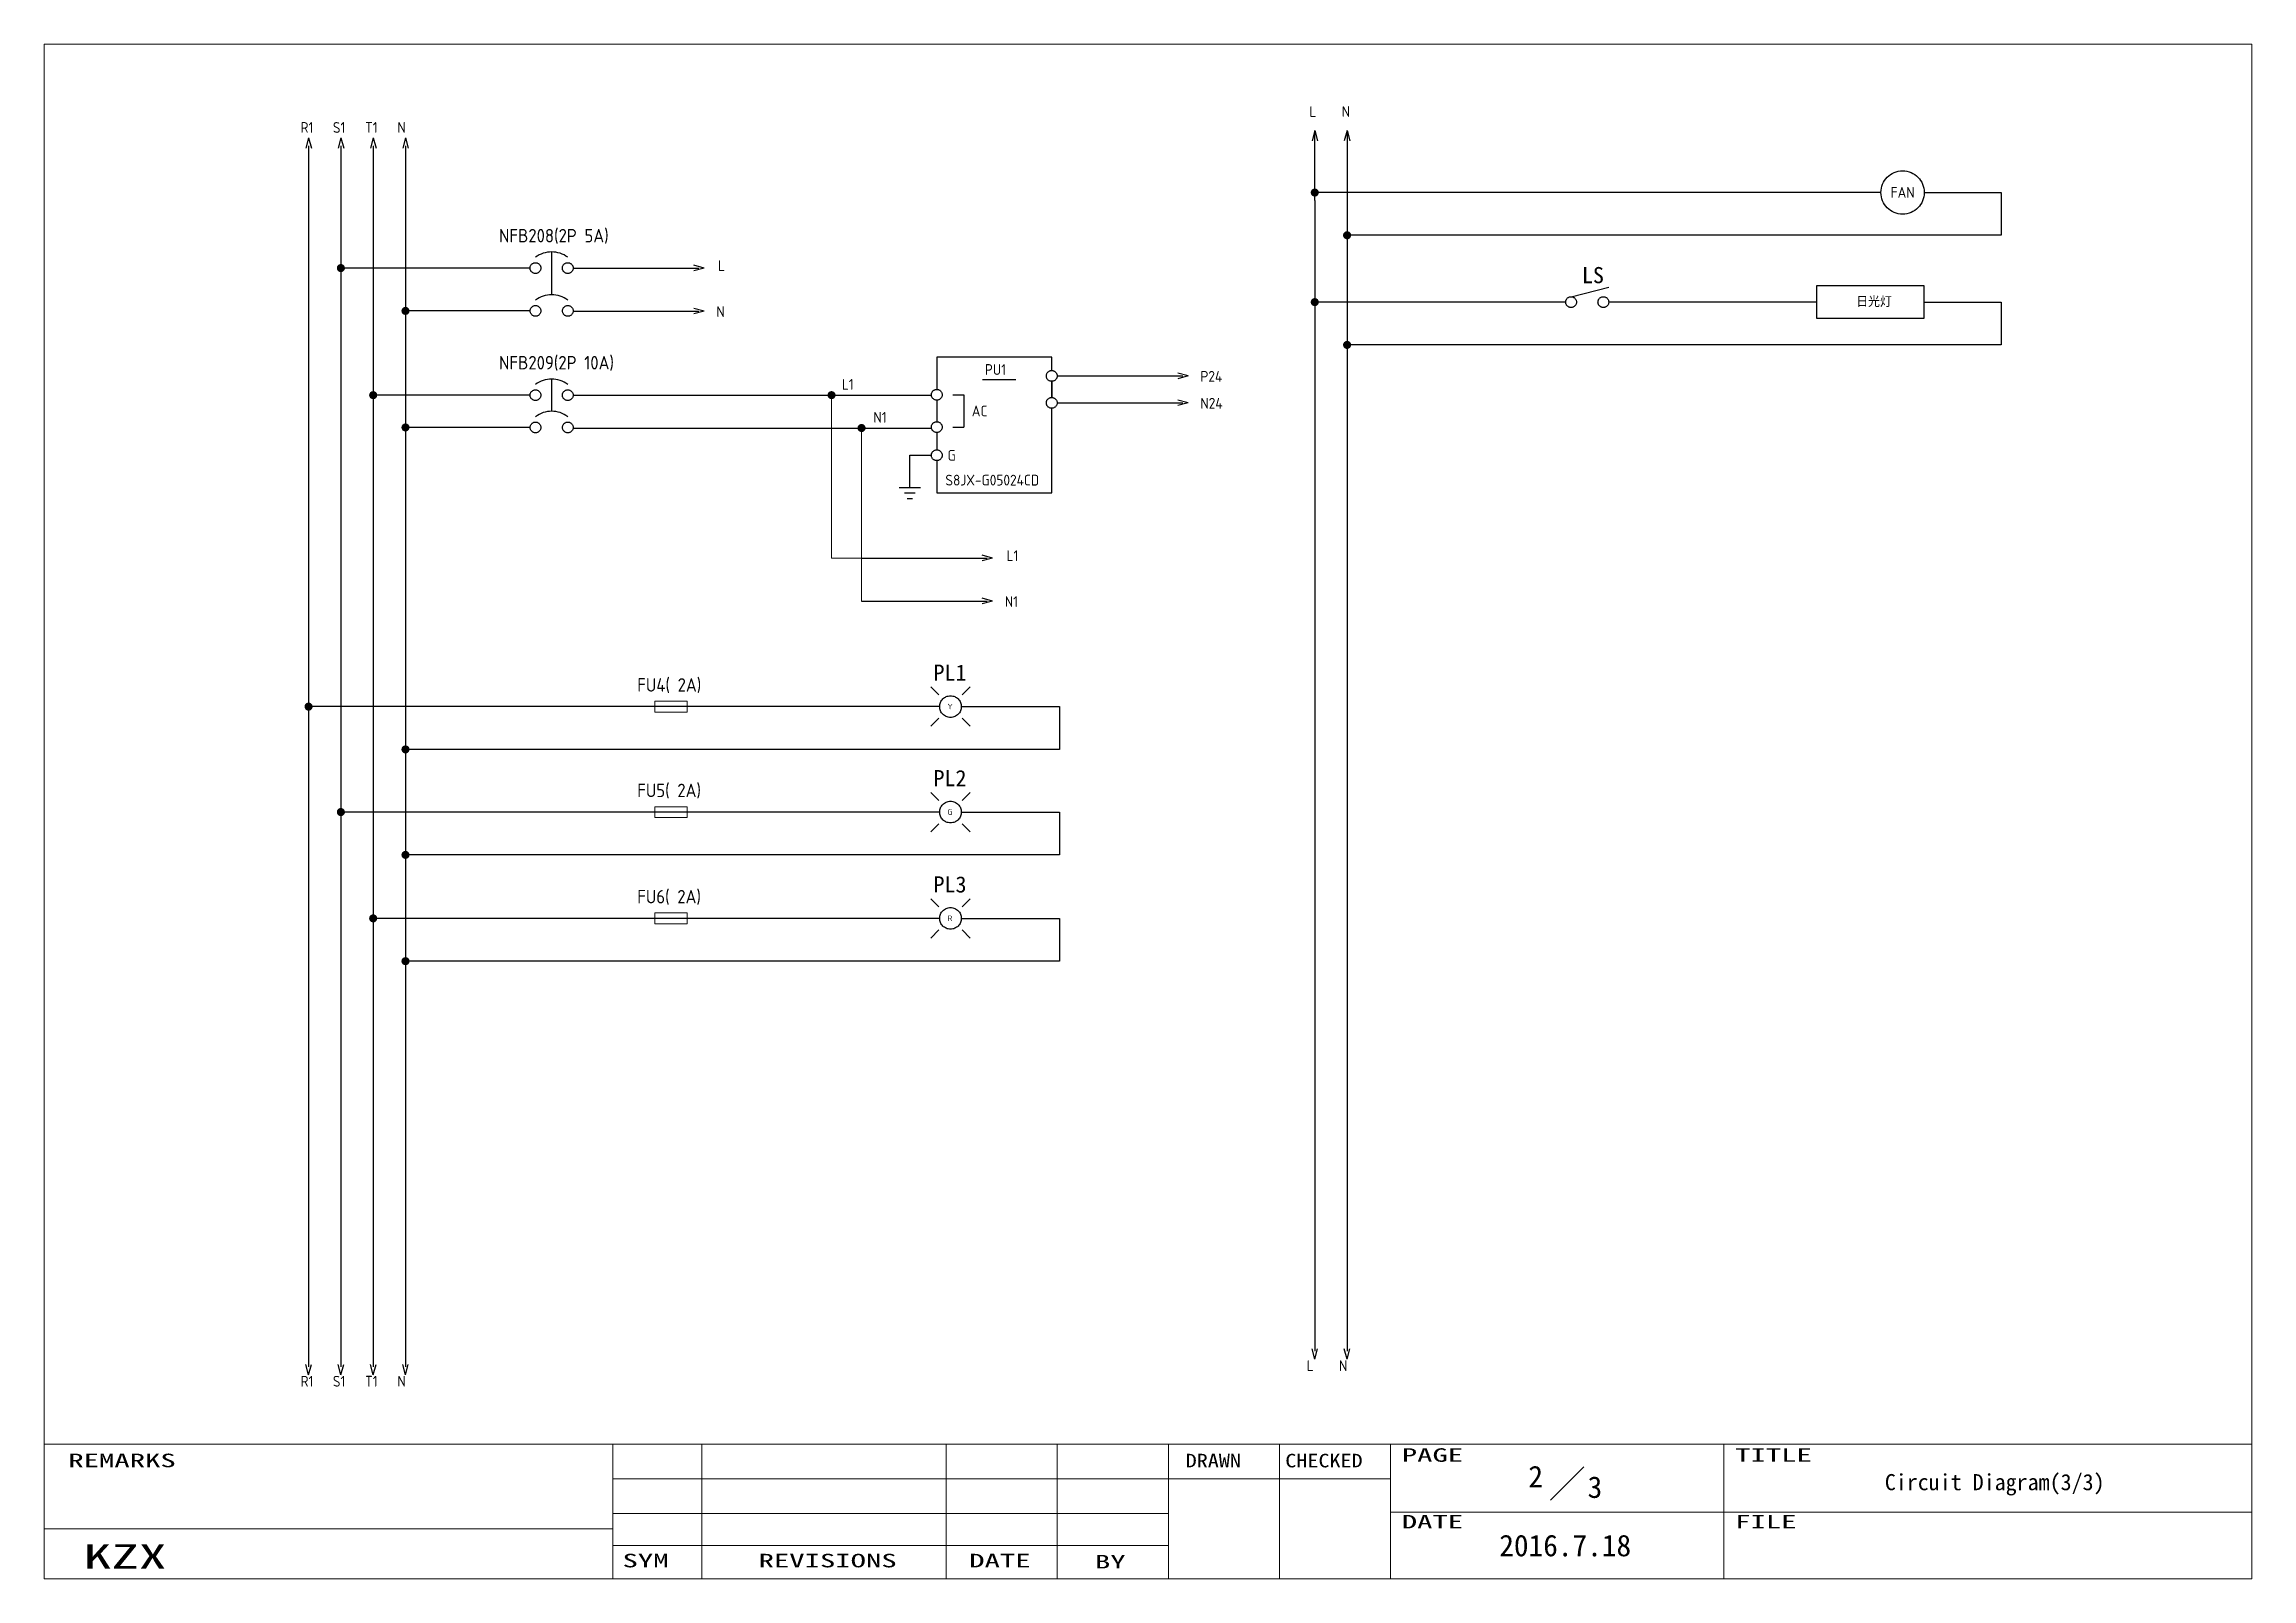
# Model space of a CAD drawing. Extents: x -319 to 2858, y -2689 to 285.
# Drawn here: x 356.9 to 766.9, y -486.5 to -201.5 of the extents above; entities that cross this region are included whole.
import ezdxf
from ezdxf.enums import TextEntityAlignment as Align

# ---------------------------------------------------------------- set-up
doc = ezdxf.new("R2010")
doc.units = 0
doc.header["$LTSCALE"] = 0.3
doc.header["$MEASUREMENT"] = 0
doc.linetypes.add('実線', pattern=[20001, 20000, -1])
doc.layers.get('0').update_dxf_attribs({"linetype": '実線'})
for name, color, linetype, lineweight in [('01図枠', 5, 'CONTINUOUS', 9), ('02接続図', 7, 'CONTINUOUS', 5), ('10外形', 7, 'CONTINUOUS', 9)]:
    doc.layers.add(name, color=color, linetype=linetype, lineweight=lineweight)
for name, color, linetype in [('04部品記号', 3, 'CONTINUOUS'), ('BLOCK', 7, 'CONTINUOUS'), ('図形１', 7, '実線')]:
    doc.layers.add(name, color=color, linetype=linetype)
doc.styles.add('EXTFONT', font='isocp.shx', dxfattribs={"height": 2.5, "bigfont": 'extfont.shx'})
doc.styles.add('電気標準', font='ISOCP.shx', dxfattribs={"height": 2.5, "bigfont": 'extfont.shx'})
doc.styles.add('ＭＳＰゴシック', font='')
doc.styles.get('ＭＳＰゴシック').set_extended_font_data('SimSun')

msp = doc.modelspace()

# ---------------------------------------------------------------- texts
at = {"layer": '01図枠', "linetype": 'Continuous', "lineweight": 5, "style": 'ＭＳＰゴシック'}
for s, height, width, p in [('REMARKS', 2.513, 1.666667, (361.44, -463.29)), ('CHECKED', 2.513, 1.2, (587.45, -463.32)), ('PAGE', 2.513, 1.666667, (609.08, -462.29)), ('TITLE', 2.513, 1.666667, (670.99, -462.29)), ('DRAWN', 2.513, 1.2, (568.95, -463.32)), ('DATE', 2.513, 1.666667, (609.08, -474.67)), ('FILE', 2.513, 1.666667, (670.99, -474.67)), ('KZX', 4.523, 1.666667, (364.28, -480.13)), ('SYM', 2.513, 1.666667, (464.36, -481.89))]:
    msp.add_text(s, height=height, dxfattribs=dict(at, width=width)).set_placement(p, align=Align.TOP_LEFT)
at = {"layer": '01図枠', "linetype": 'Continuous', "lineweight": 5, "style": 'ＭＳＰゴシック', "width": 1.666667}
for s, p in [('REVISIONS', (502.45, -481.89)), ('DATE', (534.45, -481.89)), ('BY', (554.95, -482.1))]:
    msp.add_text(s, height=2.513, dxfattribs=at).set_placement(p, align=Align.TOP_CENTER)
at = {"layer": '02接続図', "style": 'ＭＳＰゴシック'}
for s, p in [('2', (633.95, -467.54)), ('3', (644.95, -469.54)), ('2016.7.18', (639.43, -480.38))]:
    msp.add_text(s, height=4, dxfattribs=at).set_placement(p, align=Align.MIDDLE)
msp.add_text('Circuit Diagram(3/3)', height=3, dxfattribs=at).set_placement((698.78, -468.58), align=Align.MIDDLE_LEFT)
at = {"layer": '04部品記号', "linetype": 'Continuous', "style": 'ＭＳＰゴシック'}
for s, p in [('LS', (644.58, -244.43)), ('PL1', (525.18, -318.25)), ('PL2', (525.18, -337.84)), ('PL3', (525.18, -357.57))]:
    msp.add_text(s, height=3, dxfattribs=at).set_placement(p, align=Align.MIDDLE_CENTER)
at = {"layer": '図形１', "color": 7, "linetype": '実線', "style": '電気標準'}
for s, height, p in [('L', 2, (591.93, -215.05)), ('N', 2, (597.93, -215.05)), ('R1', 2, (404.56, -218.01)), ('S1', 2, (410.56, -218.01)), ('T1', 2, (416.56, -218.01)), ('N', 2, (422.56, -218.01)), ('FAN', 2, (699.87, -230.06)), ('L', 2, (482.11, -243.69)), ('日光灯', 2, (693.49, -250.35)), ('N', 2, (481.8, -252.21)), ('P24', 2, (571.68, -264.23)), ('N24', 2, (571.68, -269.23)), ('L1', 2, (535.67, -297.54)), ('N1', 2, (535.36, -306.05)), ('Y', 1, (524.7, -325.04)), ('G', 1, (524.7, -344.63)), ('R', 1, (524.7, -364.36)), ('L', 2, (591.43, -447.96)), ('N', 2, (597.43, -447.96)), ('R1', 2, (404.56, -450.84)), ('S1', 2, (410.56, -450.84)), ('T1', 2, (416.56, -450.84)), ('N', 2, (422.56, -450.84))]:
    msp.add_text(s, height=height, dxfattribs=at).set_placement(p)
at = {"layer": '図形１', "color": 4, "style": '電気標準'}
for s, p in [('NFB208(2P 5A)', (441.42, -238.35)), ('NFB209(2P 10A)', (441.42, -261.94)), ('FU4( 2A)', (467.09, -321.78)), ('FU5( 2A)', (467.09, -341.37)), ('FU6( 2A)', (467.09, -361.1))]:
    msp.add_text(s, height=2.5, dxfattribs=at).set_placement(p)
at = {"layer": '図形１'}
for s, style, p in [('PU1', '電気標準', (531.65, -262.96)), ('AC', 'EXTFONT', (529.22, -270.65)), ('G', 'EXTFONT', (524.72, -278.88)), (' S8JX-G05024CD', '電気標準', (523.18, -283.5))]:
    msp.add_text(s, height=2, dxfattribs=dict(at, style=style)).set_placement(p)
at = {"layer": '図形１', "color": 7, "linetype": '実線', "style": '電気標準'}
for s, p in [('L1', (506.18, -265.72)), ('N1', (512.18, -271.83))]:
    msp.add_text(s, height=2, dxfattribs=at).set_placement(p, align=Align.CENTER)

# ---------------------------------------------------------------- blocks, each defined once
blk = doc.blocks.new('矢印（右向）')
at = {"layer": 'BLOCK'}
for q in [(-1.93, 0.52), (-1.93, -0.52)]:
    blk.add_line((0, 0), q, dxfattribs=at)

# ---------------------------------------------------------------- linework, layer by layer
for p, q in [((592.93, -230.55), (592.93, -217.55)), ((698.06, -229.09), (592.93, -229.09)), ((706.12, -229.09), (720.39, -229.09)), ((720.39, -229.09), (720.39, -237.03)), ((720.39, -237.03), (598.93, -237.03)), ((451.19, -240.12), (451.2, -248.07)), ((447.19, -243.12), (412.05, -243.12)), ((455.19, -243.12), (478.54, -243.12)), ((639.52, -249.44), (592.93, -249.44)), ((640.52, -248.44), (647.53, -246.69)), ((686.12, -249.44), (647.52, -249.44)), ((706.12, -246.44), (686.12, -246.44)), ((686.12, -246.44), (686.12, -252.44)), ((706.12, -249.44), (706.12, -246.44)), ((706.12, -249.44), (720.39, -249.44)), ((706.12, -252.44), (706.12, -249.44)), ((720.39, -249.44), (720.39, -257.39)), ((447.2, -251.07), (424.06, -251.07)), ((455.19, -251.12), (478.54, -251.12)), ((686.12, -252.44), (706.12, -252.44)), ((720.39, -257.39), (598.93, -257.39)), ((451.19, -263.72), (451.2, -269.72)), ((545.07, -263.15), (568.42, -263.15)), ((447.19, -266.72), (418.06, -266.72)), ((545.07, -268.15), (568.42, -268.15)), ((447.2, -272.72), (424.06, -272.72)), ((508.75, -296.97), (532.1, -296.97)), ((508.75, -304.97), (532.1, -304.97)), ((523.1, -322.39), (521.62, -320.91)), ((527.43, -322.39), (528.92, -320.91)), ((523.25, -324.56), (406.43, -324.56)), ((523.1, -326.73), (521.62, -328.21)), ((527.28, -324.56), (545.52, -324.56)), ((527.43, -326.73), (528.92, -328.21)), ((545.52, -324.56), (545.52, -332.51)), ((545.52, -332.51), (424.06, -332.51)), ((523.25, -344.14), (412.43, -344.14)), ((523.1, -341.98), (521.62, -340.5)), ((527.28, -344.14), (545.52, -344.14)), ((527.43, -341.98), (528.92, -340.5)), ((545.52, -344.14), (545.52, -352.09)), ((523.1, -346.31), (521.62, -347.79)), ((527.43, -346.31), (528.92, -347.79)), ((545.52, -352.09), (424.06, -352.09)), ((523.1, -361.71), (521.62, -360.23)), ((527.43, -361.71), (528.92, -360.23)), ((523.25, -363.88), (418.05, -363.88)), ((527.28, -363.88), (545.52, -363.88)), ((545.52, -363.88), (545.52, -371.83)), ((523.1, -366.04), (521.62, -367.53)), ((527.43, -366.04), (528.92, -367.53)), ((545.52, -371.83), (424.06, -371.83))]:
    msp.add_line(p, q)
for centre, radius in [((702.09, -229.09), 4.03), ((525.27, -324.56), 2.01), ((525.27, -344.14), 2.01), ((525.27, -363.88), 2.01)]:
    msp.add_circle(centre, radius)
at = {"layer": '01図枠', "linetype": 'Continuous', "lineweight": 5}
for p, q in [((356.95, -486.54), (356.95, -201.54)), ((356.95, -201.54), (766.95, -201.54)), ((766.95, -201.54), (766.95, -486.54)), ((356.95, -461.54), (766.95, -461.54)), ((462.56, -461.54), (462.56, -486.54)), ((479.07, -461.54), (479.07, -486.54)), ((524.47, -461.54), (524.47, -486.54)), ((545.1, -461.54), (545.1, -486.54)), ((565.74, -461.54), (565.74, -486.54)), ((586.38, -486.54), (586.38, -461.54)), ((607.01, -461.54), (607.01, -486.54)), ((668.92, -486.54), (668.92, -461.54)), ((642.87, -465.73), (636.68, -471.92)), ((462.56, -467.96), (565.74, -467.96)), ((565.74, -467.96), (607.01, -467.96)), ((462.56, -474.39), (565.74, -474.39)), ((607.01, -474.15), (766.95, -474.15)), ((462.56, -477.25), (356.95, -477.25)), ((462.56, -480.35), (565.74, -480.35)), ((766.95, -486.54), (356.95, -486.54))]:
    msp.add_line(p, q, dxfattribs=at)
at = {"layer": '10外形'}
for p, q in [((503.18, -296.97), (503.18, -267.09)), ((508.75, -304.97), (508.75, -272.82)), ((508.75, -296.97), (503.18, -296.97)), ((470.34, -324.56), (470.34, -323.56)), ((470.34, -323.56), (476.34, -323.56)), ((476.34, -323.56), (476.34, -325.56)), ((470.34, -325.56), (470.34, -324.56)), ((476.34, -325.56), (470.34, -325.56)), ((470.34, -344.14), (470.34, -343.14)), ((470.34, -343.14), (476.34, -343.14)), ((470.34, -345.14), (470.34, -344.14)), ((476.34, -343.14), (476.34, -345.14)), ((476.34, -345.14), (470.34, -345.14)), ((470.34, -363.88), (470.34, -362.88)), ((470.34, -362.88), (476.34, -362.88)), ((470.34, -364.88), (470.34, -363.88)), ((476.34, -364.88), (470.34, -364.88)), ((476.34, -362.88), (476.34, -364.88))]:
    msp.add_line(p, q, dxfattribs=at)
at = {"layer": '図形１', "color": 7}
for p, q in [((406.06, -220.43), (406.06, -302.26)), ((412.06, -220.43), (412.06, -302.26)), ((418.06, -220.43), (418.06, -302.26)), ((424.06, -220.43), (424.06, -447.15)), ((598.93, -217.55), (598.93, -297.37)), ((592.93, -230.55), (592.93, -297.37)), ((592.93, -297.37), (592.93, -444.27)), ((598.93, -297.37), (598.93, -444.27)), ((406.06, -302.26), (406.06, -447.15)), ((412.06, -302.26), (412.06, -447.15)), ((418.06, -302.26), (418.06, -447.15))]:
    msp.add_line(p, q, dxfattribs=at)
at = {"layer": '図形１'}
for p, q in [((531.22, -263.81), (537.38, -263.81)), ((455.19, -266.72), (521.77, -266.72)), ((525.72, -266.65), (527.72, -266.65)), ((527.72, -266.65), (527.72, -272.65)), ((455.19, -272.82), (521.72, -272.82)), ((525.72, -272.65), (527.72, -272.65)), ((517.72, -277.88), (521.72, -277.88)), ((517.72, -283.88), (517.72, -277.88)), ((515.72, -283.88), (519.72, -283.88)), ((516.72, -284.88), (518.72, -284.88)), ((517.22, -285.88), (518.22, -285.88))]:
    msp.add_line(p, q, dxfattribs=at)
at = {"layer": '図形１', "const_width": 0.75}
for points in [[(592.55, -229.09, 1), (593.3, -229.09, 1)], [(598.55, -237.03, 1), (599.3, -237.03, 1)], [(411.68, -243.12, 1), (412.43, -243.12, 1)], [(592.55, -249.44, 1), (593.3, -249.44, 1)], [(423.68, -251.07, 1), (424.43, -251.07, 1)], [(598.55, -257.39, 1), (599.3, -257.39, 1)], [(417.68, -266.72, 1), (418.43, -266.72, 1)], [(502.8, -266.72, 1), (503.55, -266.72, 1)], [(423.68, -272.72, 1), (424.43, -272.72, 1)], [(508.38, -272.82, 1), (509.13, -272.82, 1)], [(405.68, -324.56, 1), (406.43, -324.56, 1)], [(423.68, -332.51, 1), (424.43, -332.51, 1)], [(411.68, -344.14, 1), (412.43, -344.14, 1)], [(423.68, -352.09, 1), (424.43, -352.09, 1)], [(417.68, -363.88, 1), (418.43, -363.88, 1)], [(423.68, -371.83, 1), (424.43, -371.83, 1)]]:
    msp.add_lwpolyline(points, format="xyb", close=True, dxfattribs=at)
at = {"layer": '図形１'}
for points in [[(544.07, -262.15), (544.07, -259.65), (522.72, -259.65)], [(522.72, -259.65), (522.72, -265.65)], [(544.07, -264.15), (544.07, -267.15)], [(544.07, -267.15), (544.07, -264.15)], [(522.72, -267.65), (522.72, -271.65)], [(522.72, -278.88), (522.72, -284.88), (544.07, -284.88), (544.07, -269.15)], [(522.72, -273.65), (522.72, -276.88)]]:
    msp.add_lwpolyline(points, dxfattribs=at)
for centre in [(448.19, -243.12), (454.19, -243.12), (448.2, -251.07), (454.2, -251.07), (640.52, -249.44), (646.52, -249.44), (544.07, -263.15), (448.19, -266.72), (454.19, -266.72), (522.72, -266.65), (544.07, -268.15), (448.2, -272.72), (454.2, -272.72), (522.72, -272.65), (522.72, -277.88)]:
    msp.add_circle(centre, 1, dxfattribs=at)
for centre in [(451.19, -245.12), (451.2, -253.07), (451.19, -268.72), (451.2, -274.72)]:
    msp.add_arc(centre, 5, 53.1301, 126.8699, dxfattribs=at)

# ---------------------------------------------------------------- block references
at = {"layer": '図形１', "color": 7, "xscale": -1, "rotation": 270}
for p in [(406.06, -218.93), (412.06, -218.93), (418.06, -218.93), (424.06, -218.93), (592.93, -217.55), (598.93, -217.55)]:
    msp.add_blockref('矢印（右向）', p, dxfattribs=at)
at = {"layer": '図形１', "color": 7}
for p in [(479.51, -243.12), (479.51, -251.12), (569.39, -263.15), (569.39, -268.15), (533.07, -296.97), (533.07, -304.97)]:
    msp.add_blockref('矢印（右向）', p, dxfattribs=at)
at = {"layer": '図形１', "color": 7, "rotation": 270}
for p in [(406.06, -448.65), (412.06, -448.65), (418.06, -448.65), (424.06, -448.65), (592.93, -445.77), (598.93, -445.77)]:
    msp.add_blockref('矢印（右向）', p, dxfattribs=at)

msp.set_redraw_order([(e.dxf.handle, doc.entitydb.next_handle()) for e in msp.query("TEXT MTEXT ATTDEF DIMENSION ARC_DIMENSION")])  # texts and dimensions are drawn at this point

doc.saveas('drawing.dxf')
